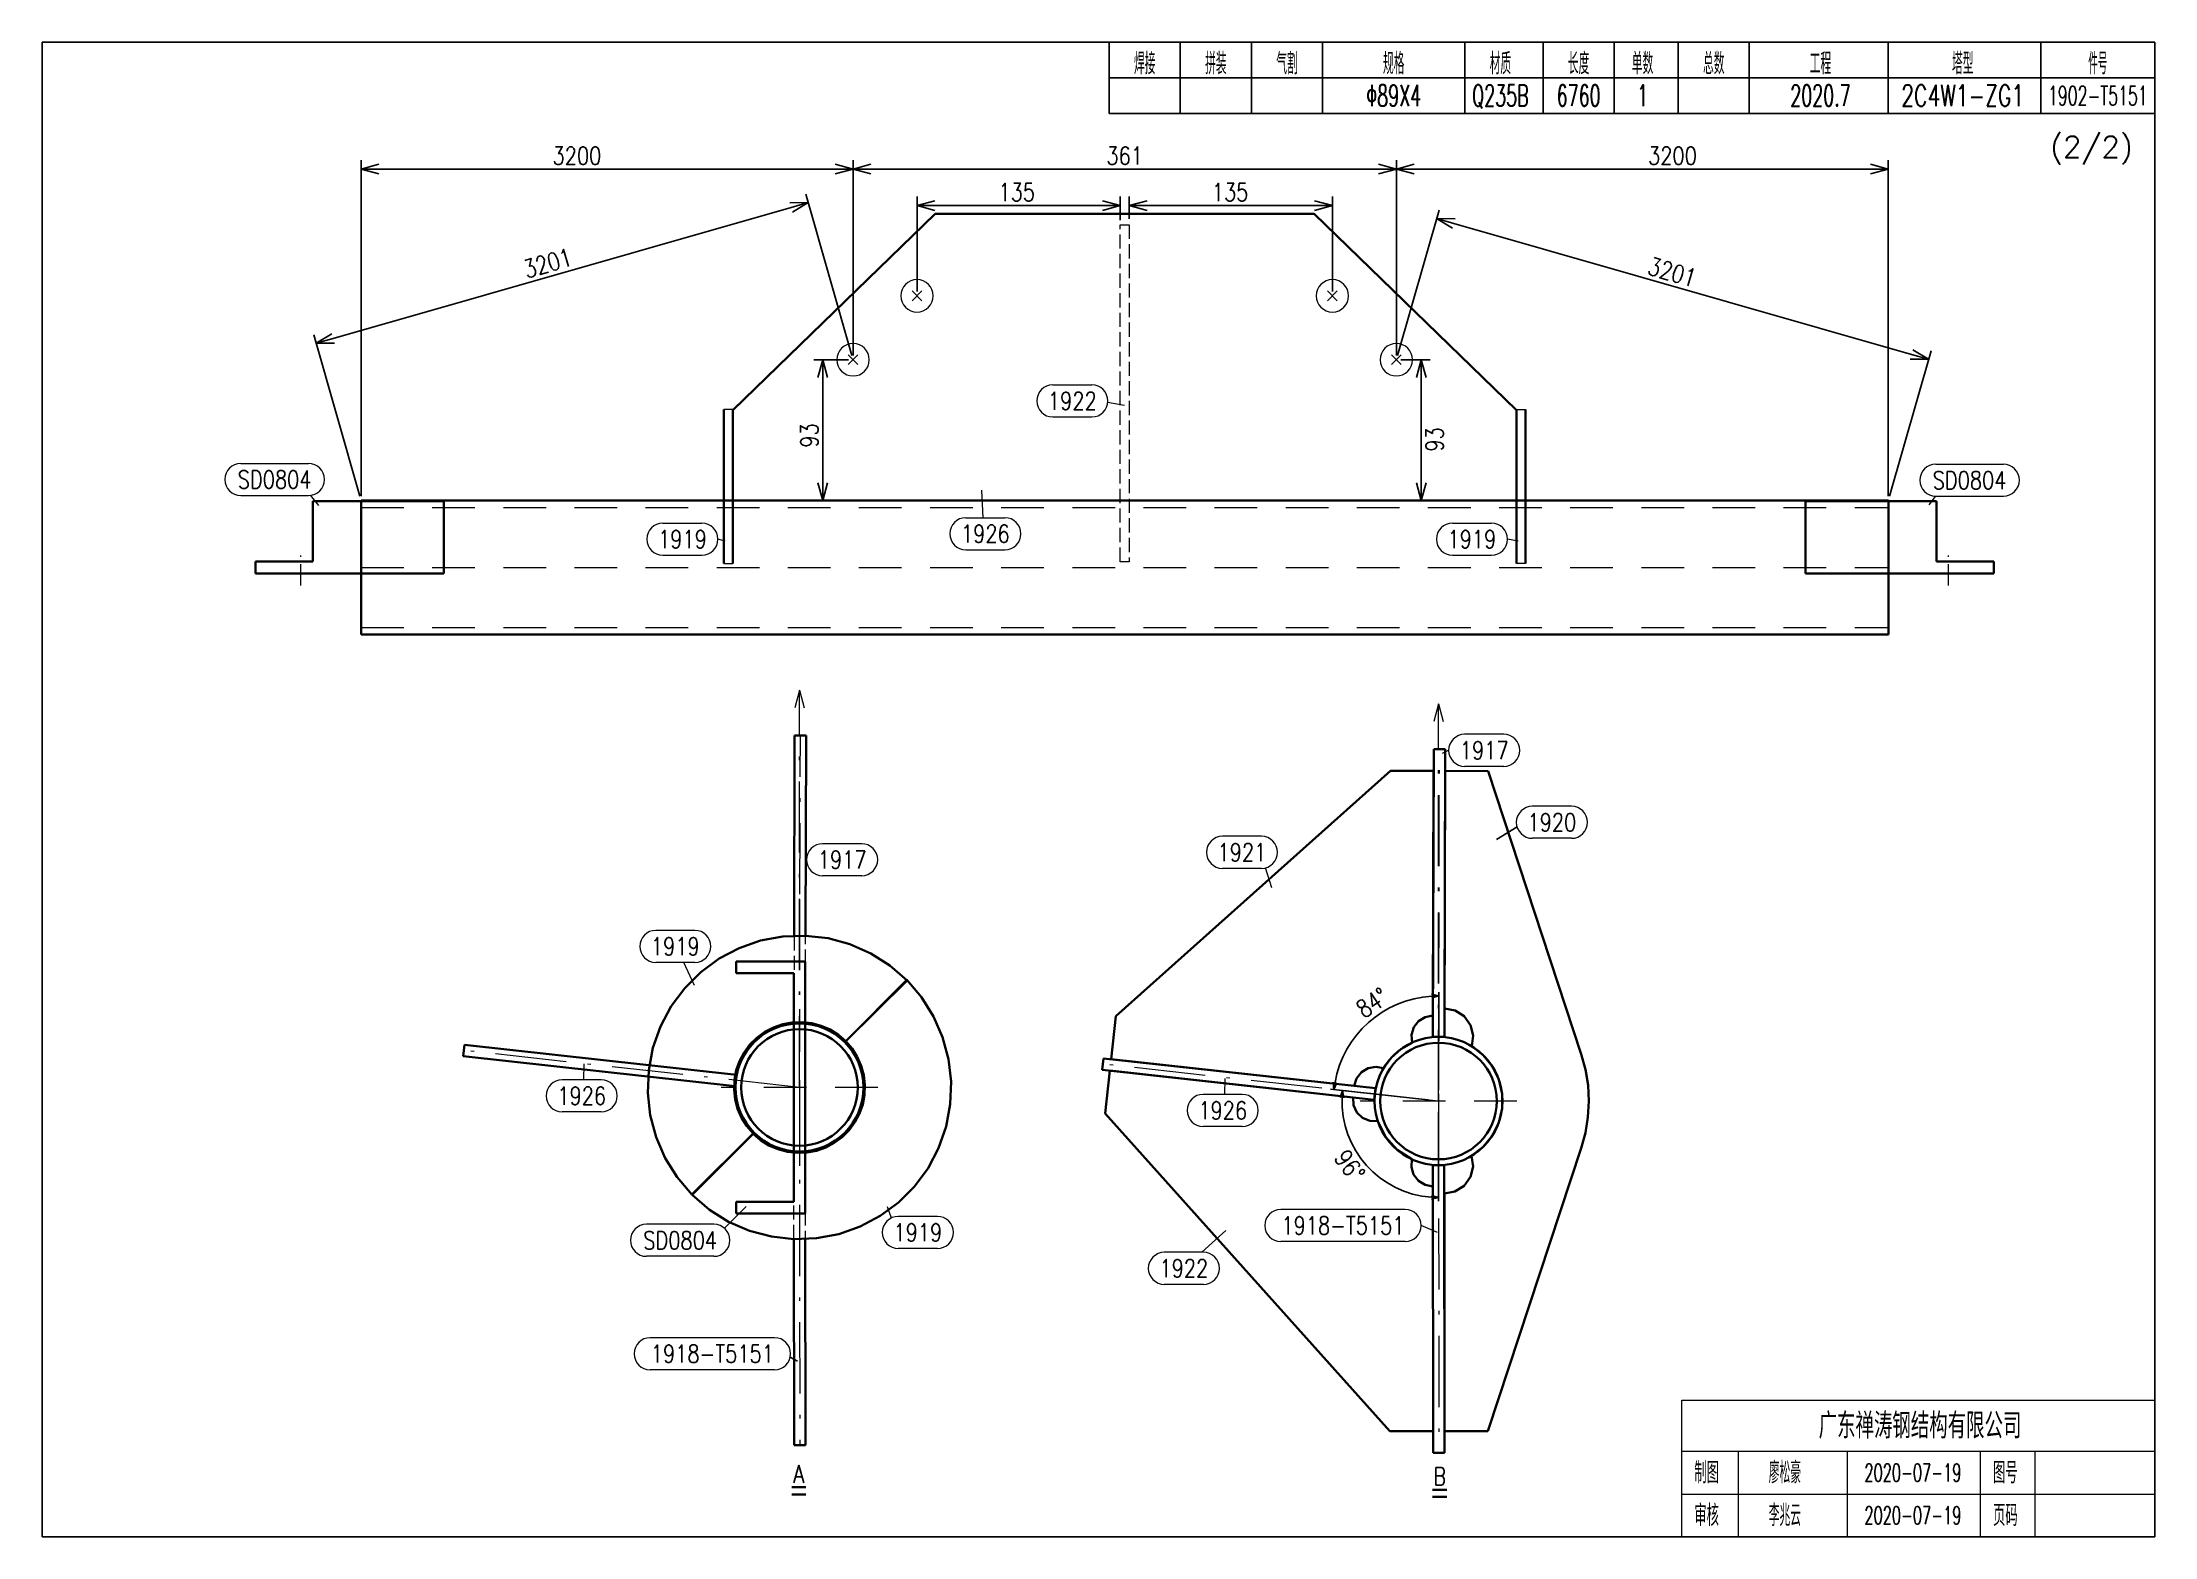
# Model space of a CAD drawing. Extents: x 154981 to 165753, y -86801 to -82885.
# Drawn here: x 157024.1 to 157321.1, y -84356.7 to -84146.7 of the extents above; entities that cross this region are included whole.
import ezdxf
from ezdxf.enums import TextEntityAlignment as Align

# ---------------------------------------------------------------- set-up
doc = ezdxf.new("R2010")
doc.units = 0
doc.header["$MEASUREMENT"] = 0
for name, pattern in [('一点画线', [5.2, 3, -1, 0.2, -1]), ('虚线', [2.75, 2, -0.75]), ('长一点画线', [16.5, 10, -3, 0.5, -3]), ('长虚线', [10, 6, -4])]:
    doc.linetypes.add(name, pattern=pattern)
doc.layers.get('0').update_dxf_attribs({"linetype": 'CONTINUOUS', "lineweight": 25})
doc.layers.get('Defpoints').update_dxf_attribs({"linetype": 'CONTINUOUS'})
doc.layers.add('4', color=7, linetype='CONTINUOUS', lineweight=25)
doc.layers.add('5', color=7, linetype='CONTINUOUS', lineweight=25)
doc.styles.add('DimFont', font='simplex.shx', dxfattribs={"width": 0.8, "bigfont": 'gbhzfs.shx'})
doc.styles.get("Standard").update_dxf_attribs({"font": 'simplex.shx', "width": 0.7, "height": 3, "bigfont": 'gbhzfs.shx'})
doc.dimstyles.new('DHDxfDimStyleOpen30', dxfattribs={"dimtxt": 2.5, "dimasz": 2.5, "dimexe": 1.25, "dimexo": 0.625, "dimtad": 2, "dimtxsty": 'DimFont', "dimblk": 'OPEN30', "dimblk1": 'OPEN30', "dimblk2": 'OPEN30', "dimcen": 2.5, "dimadec": 0, "dimazin": 0, "dimtfac": 1, "dimtmove": 0, "dimatfit": 3, "dimfxl": 0, "dimarcsym": 0})

msp = doc.modelspace()

# ---------------------------------------------------------------- texts
at = {"layer": '4', "color": 1, "linetype": 'Continuous', "lineweight": 25}
for s, width, p in [('焊接', 0.7, (157179.11666, -84149.66733)), ('拼装', 0.7, (157189.11666, -84149.66733)), ('气割', 0.7, (157199.11666, -84149.66733)), ('规格', 0.7, (157214.11666, -84149.66733)), ('材质', 0.7, (157229.11666, -84149.66733)), ('长度', 0.7, (157240.11666, -84149.66733)), ('单数', 0.7, (157249.11666, -84149.66733)), ('总数', 0.7, (157259.11666, -84149.66733)), ('工程', 0.7, (157274.11666, -84149.66733)), ('塔型', 0.7, (157294.11666, -84149.66733)), ('件号', 0.6, (157313.11666, -84149.66733)), ('Φ89X4', 0.6, (157214.11666, -84154.16733)), ('Q235B', 0.6, (157229.11666, -84154.16733)), ('6760', 0.6, (157240.11666, -84154.16733)), ('1', 0.6, (157249.11666, -84154.16733)), ('2020.7', 0.6, (157274.11666, -84154.16733)), ('2C4W1-ZG1', 0.7, (157294.11666, -84154.16733))]:
    msp.add_text(s, height=3, dxfattribs=dict(at, width=width)).set_placement(p, align=Align.MIDDLE_CENTER)
at = {"layer": '4', "color": 4, "linetype": 'Continuous', "lineweight": 25, "width": 0.6}
msp.add_text('1902-T5151', height=2.7, dxfattribs=at).set_placement((157313.11666, -84154.16733), align=Align.MIDDLE_CENTER)
at = {"layer": '4', "color": 2, "linetype": 'Continuous', "lineweight": 25}
msp.add_text('(2/2)', height=3, dxfattribs=at).set_placement((157312.21326, -84161.35901), align=Align.MIDDLE_CENTER)
at = {"layer": '4', "color": 1, "linetype": 'Continuous', "lineweight": 13}
msp.add_text('广东禅涛钢结构有限公司', height=3.6, dxfattribs=at).set_placement((157288.11666, -84341.06733), align=Align.MIDDLE_CENTER)
for s, height, width, p in [('制图', 3, 0.8, (157258.11666, -84347.66733)), ('廖松豪', 3, 0.7, (157269.11666, -84347.66733)), ('2020-07-19', 2.5, 0.6, (157287.11666, -84347.66733)), ('图号', 3, 0.8, (157300.11666, -84347.66733)), ('审核', 3, 0.8, (157258.11666, -84353.66733)), ('李兆云', 3, 0.7, (157269.11666, -84353.66733)), ('2020-07-19', 2.5, 0.6, (157287.11666, -84353.66733)), ('页码', 3, 0.8, (157300.11666, -84353.66733))]:
    msp.add_text(s, height=height, dxfattribs=dict(at, width=width)).set_placement(p, align=Align.MIDDLE_CENTER)
at = {"layer": '5', "color": 6, "linetype": 'Continuous', "lineweight": 18, "width": 0.8}
for s, p in [('1922', (157168.93757, -84197.064)), ('SD0804', (157056.79077, -84208.11465)), ('SD0804', (157295.07939, -84208.21044)), ('1919', (157114.11666, -84216.48253)), ('1926', (157156.71082, -84215.72672)), ('1919', (157225.11666, -84216.48253)), ('1917', (157226.84391, -84246.1642)), ('1920', (157236.35996, -84256.27861)), ('1917', (157136.57349, -84261.53354)), ('1921', (157192.78131, -84260.49564)), ('1919', (157113.12211, -84273.71123)), ('1926', (157099.96105, -84294.71516)), ('1926', (157190.08346, -84296.76012)), ('1918-T5151', (157206.98356, -84312.92841)), ('SD0804', (157113.7988, -84315.01635)), ('1919', (157147.22018, -84313.90452)), ('1922', (157184.61864, -84318.95391)), ('1918-T5151', (157118.32795, -84330.9554))]:
    msp.add_text(s, height=2.5, dxfattribs=at).set_placement(p, align=Align.MIDDLE_CENTER)
for s, p in [('A', (157130.4911, -84346.59785)), ('B', (157220.58553, -84346.93))]:
    msp.add_text(s, height=2.5, dxfattribs=at).set_placement(p, align=Align.TOP_CENTER)

# ---------------------------------------------------------------- blocks, each defined once
blk = doc.blocks.new('_OPEN30')
at = {"color": 0, "linetype": 'ByBlock', "lineweight": -2}
for p, q in [((-1, 0.27), (0, 0)), ((0, 0), (-1, -0.27)), ((0, 0), (-1, 0))]:
    blk.add_line(p, q, dxfattribs=at)
blk = doc.blocks.new('*D255')
at = {"layer": '5', "color": 3, "linetype": 'Continuous', "lineweight": -2}
for p, q in [((157218.93, -84295.28), (157206.43, -84293.9)), ((157220.42, -84296.94), (157220.42, -84309.51))]:
    blk.add_line(p, q, dxfattribs=at)
blk.add_arc((157220.42, -84295.44), 13.57, 177.9452, 265.7775, dxfattribs=at)
at = {"layer": 'Defpoints', "color": 0, "linetype": 'Continuous'}
for p in [(157219.43, -84295.33), (157220.42, -84295.44), (157220.42, -84296.44), (157213.21, -84306.94)]:
    blk.add_point(p, dxfattribs=at)
at = {"layer": '5', "color": 3, "linetype": 'Continuous', "lineweight": -2}
for p, rotation in [((157206.93, -84293.96), 85.83393152627944), ((157220.42, -84309.01), 357.8887699843777)]:
    blk.add_blockref('_OPEN30', p, dxfattribs=dict(at, rotation=rotation))
at = {"layer": '5', "color": 6, "linetype": 'Continuous', "lineweight": 18, "insert": (157207.93, -84304.53), "char_height": 2.5, "attachment_point": 5, "rotation": 306.0328, "style": 'DimFont'}
blk.add_mtext('96%%d', dxfattribs=at)
blk = doc.blocks.new('*D256')
at = {"layer": '5', "color": 3, "linetype": 'Continuous', "lineweight": -2}
for p, q in [((157220.42, -84293.94), (157220.46, -84280.16)), ((157218.93, -84295.28), (157205.23, -84293.77))]:
    blk.add_line(p, q, dxfattribs=at)
blk.add_arc((157220.42, -84295.44), 14.78, 93.7243, 169.8465, dxfattribs=at)
at = {"layer": 'Defpoints', "color": 0, "linetype": 'Continuous'}
for p in [(157208.2, -84287.12), (157220.42, -84294.44), (157219.43, -84295.33), (157220.42, -84295.44)]:
    blk.add_point(p, dxfattribs=at)
at = {"layer": '5', "color": 3, "linetype": 'Continuous', "lineweight": -2}
for p, rotation in [((157220.46, -84280.66), 1.786205470925238), ((157205.72, -84293.82), 261.7846229262113)]:
    blk.add_blockref('_OPEN30', p, dxfattribs=dict(at, rotation=rotation))
at = {"layer": '5', "color": 6, "linetype": 'Continuous', "lineweight": 18, "insert": (157211.1, -84281.63), "char_height": 2.5, "attachment_point": 5, "rotation": 34.0302, "style": 'DimFont'}
blk.add_mtext('84%%d', dxfattribs=at)
blk = doc.blocks.new('*D257')
at = {"layer": '5', "color": 3, "linetype": 'Continuous', "lineweight": -2}
for p, q in [((157176.94, -84171.49), (157176.94, -84168.36)), ((157203, -84169.61), (157179.44, -84169.61)), ((157205.5, -84181.67), (157205.5, -84168.36))]:
    blk.add_line(p, q, dxfattribs=at)
at = {"layer": 'Defpoints', "color": 0, "linetype": 'Continuous'}
for p in [(157176.94, -84169.61), (157176.94, -84172.11), (157205.5, -84182.3)]:
    blk.add_point(p, dxfattribs=at)
at = {"layer": '5', "color": 3, "linetype": 'Continuous', "lineweight": -2, "xscale": 2.5, "yscale": 2.5, "zscale": 2.5, "rotation": 180}
blk.add_blockref('_OPEN30', (157176.94, -84169.61), dxfattribs=at)
at = {"layer": '5', "color": 3, "linetype": 'Continuous', "lineweight": -2, "xscale": 2.5, "yscale": 2.5, "zscale": 2.5}
blk.add_blockref('_OPEN30', (157205.5, -84169.61), dxfattribs=at)
at = {"layer": '5', "color": 6, "linetype": 'Continuous', "lineweight": 18, "insert": (157191.12, -84167.73), "char_height": 2.5, "attachment_point": 5, "line_spacing_factor": 0.6, "style": 'DimFont'}
blk.add_mtext('135', dxfattribs=at)
blk = doc.blocks.new('*D258')
at = {"layer": '5', "color": 3, "linetype": 'Continuous', "lineweight": -2}
for p, q in [((157147.1, -84181.67), (157147.1, -84168.36)), ((157149.6, -84169.61), (157173.17, -84169.61)), ((157175.67, -84171.67), (157175.67, -84168.36))]:
    blk.add_line(p, q, dxfattribs=at)
at = {"layer": 'Defpoints', "color": 0, "linetype": 'Continuous'}
for p in [(157175.67, -84169.61), (157175.67, -84172.3), (157147.1, -84182.3)]:
    blk.add_point(p, dxfattribs=at)
at = {"layer": '5', "color": 3, "linetype": 'Continuous', "lineweight": -2, "xscale": 2.5, "yscale": 2.5, "zscale": 2.5, "rotation": 180}
blk.add_blockref('_OPEN30', (157147.1, -84169.61), dxfattribs=at)
at = {"layer": '5', "color": 3, "linetype": 'Continuous', "lineweight": -2, "xscale": 2.5, "yscale": 2.5, "zscale": 2.5}
blk.add_blockref('_OPEN30', (157175.67, -84169.61), dxfattribs=at)
at = {"layer": '5', "color": 6, "linetype": 'Continuous', "lineweight": 18, "insert": (157161.12, -84167.73), "char_height": 2.5, "attachment_point": 5, "line_spacing_factor": 0.6, "style": 'DimFont'}
blk.add_mtext('135', dxfattribs=at)
blk = doc.blocks.new('*D259')
at = {"layer": '5', "color": 3, "linetype": 'Continuous', "lineweight": -2}
for p, q in [((157214.49, -84190.66), (157214.49, -84163.23)), ((157283.66, -84210.43), (157283.66, -84163.23)), ((157216.99, -84164.48), (157281.16, -84164.48))]:
    blk.add_line(p, q, dxfattribs=at)
at = {"layer": 'Defpoints', "color": 0, "linetype": 'Continuous'}
for p in [(157283.66, -84164.48), (157214.49, -84191.28), (157283.66, -84211.06)]:
    blk.add_point(p, dxfattribs=at)
at = {"layer": '5', "color": 3, "linetype": 'Continuous', "lineweight": -2, "xscale": 2.5, "yscale": 2.5, "zscale": 2.5, "rotation": 180}
blk.add_blockref('_OPEN30', (157214.49, -84164.48), dxfattribs=at)
at = {"layer": '5', "color": 3, "linetype": 'Continuous', "lineweight": -2, "xscale": 2.5, "yscale": 2.5, "zscale": 2.5}
blk.add_blockref('_OPEN30', (157283.66, -84164.48), dxfattribs=at)
at = {"layer": '5', "color": 6, "linetype": 'Continuous', "lineweight": 18, "insert": (157253.31, -84162.61), "char_height": 2.5, "attachment_point": 5, "line_spacing_factor": 0.6, "style": 'DimFont'}
blk.add_mtext('3200', dxfattribs=at)
blk = doc.blocks.new('*D260')
at = {"layer": '5', "color": 3, "linetype": 'Continuous', "lineweight": -2}
for p, q in [((157138.11, -84190.66), (157138.11, -84163.23)), ((157214.49, -84190.66), (157214.49, -84163.23)), ((157140.61, -84164.48), (157211.99, -84164.48))]:
    blk.add_line(p, q, dxfattribs=at)
at = {"layer": 'Defpoints', "color": 0, "linetype": 'Continuous'}
for p in [(157214.49, -84164.48), (157138.11, -84191.28), (157214.49, -84191.28)]:
    blk.add_point(p, dxfattribs=at)
at = {"layer": '5', "color": 3, "linetype": 'Continuous', "lineweight": -2, "xscale": 2.5, "yscale": 2.5, "zscale": 2.5, "rotation": 180}
blk.add_blockref('_OPEN30', (157138.11, -84164.48), dxfattribs=at)
at = {"layer": '5', "color": 3, "linetype": 'Continuous', "lineweight": -2, "xscale": 2.5, "yscale": 2.5, "zscale": 2.5}
blk.add_blockref('_OPEN30', (157214.49, -84164.48), dxfattribs=at)
at = {"layer": '5', "color": 6, "linetype": 'Continuous', "lineweight": 18, "insert": (157176.3, -84162.61), "char_height": 2.5, "attachment_point": 5, "line_spacing_factor": 0.6, "style": 'DimFont'}
blk.add_mtext('361', dxfattribs=at)
blk = doc.blocks.new('*D261')
at = {"layer": '5', "color": 3, "linetype": 'Continuous', "lineweight": -2}
for p, q in [((157068.94, -84210.43), (157068.94, -84163.23)), ((157138.11, -84190.66), (157138.11, -84163.23)), ((157071.44, -84164.48), (157135.61, -84164.48))]:
    blk.add_line(p, q, dxfattribs=at)
at = {"layer": 'Defpoints', "color": 0, "linetype": 'Continuous'}
for p in [(157138.11, -84164.48), (157138.11, -84191.28), (157068.94, -84211.06)]:
    blk.add_point(p, dxfattribs=at)
at = {"layer": '5', "color": 3, "linetype": 'Continuous', "lineweight": -2, "xscale": 2.5, "yscale": 2.5, "zscale": 2.5, "rotation": 180}
blk.add_blockref('_OPEN30', (157068.94, -84164.48), dxfattribs=at)
at = {"layer": '5', "color": 3, "linetype": 'Continuous', "lineweight": -2, "xscale": 2.5, "yscale": 2.5, "zscale": 2.5}
blk.add_blockref('_OPEN30', (157138.11, -84164.48), dxfattribs=at)
at = {"layer": '5', "color": 6, "linetype": 'Continuous', "lineweight": 18, "insert": (157099.29, -84162.61), "char_height": 2.5, "attachment_point": 5, "line_spacing_factor": 0.6, "style": 'DimFont'}
blk.add_mtext('3200', dxfattribs=at)
blk = doc.blocks.new('*D262')
at = {"layer": '5', "color": 3, "linetype": 'Continuous', "lineweight": -2}
for p, q in [((157215.11, -84191.28), (157219.24, -84191.28)), ((157217.99, -84208.56), (157217.99, -84193.78)), ((157215.11, -84211.06), (157219.24, -84211.06))]:
    blk.add_line(p, q, dxfattribs=at)
at = {"layer": 'Defpoints', "color": 0, "linetype": 'Continuous'}
for p in [(157214.49, -84191.28), (157217.99, -84191.28), (157214.49, -84211.06)]:
    blk.add_point(p, dxfattribs=at)
at = {"layer": '5', "color": 3, "linetype": 'Continuous', "lineweight": -2, "xscale": 2.5, "yscale": 2.5, "zscale": 2.5}
for p, rotation in [((157217.99, -84191.28), 90), ((157217.99, -84211.06), 270)]:
    blk.add_blockref('_OPEN30', p, dxfattribs=dict(at, rotation=rotation))
at = {"layer": '5', "color": 6, "linetype": 'Continuous', "lineweight": 18, "insert": (157219.87, -84202.48), "char_height": 2.5, "attachment_point": 5, "rotation": 90, "line_spacing_factor": 0.6, "style": 'DimFont'}
blk.add_mtext('93', dxfattribs=at)
blk = doc.blocks.new('*D263')
at = {"layer": '5', "color": 3, "linetype": 'Continuous', "lineweight": -2}
for p, q in [((157137.49, -84191.28), (157132.6, -84191.28)), ((157133.85, -84208.56), (157133.85, -84193.78)), ((157137.49, -84211.06), (157132.6, -84211.06))]:
    blk.add_line(p, q, dxfattribs=at)
at = {"layer": 'Defpoints', "color": 0, "linetype": 'Continuous'}
for p in [(157133.85, -84191.28), (157138.11, -84191.28), (157138.11, -84211.06)]:
    blk.add_point(p, dxfattribs=at)
at = {"layer": '5', "color": 3, "linetype": 'Continuous', "lineweight": -2, "xscale": 2.5, "yscale": 2.5, "zscale": 2.5}
for p, rotation in [((157133.85, -84191.28), 90), ((157133.85, -84211.06), 270)]:
    blk.add_blockref('_OPEN30', p, dxfattribs=dict(at, rotation=rotation))
at = {"layer": '5', "color": 6, "linetype": 'Continuous', "lineweight": 18, "insert": (157131.97, -84201.92), "char_height": 2.5, "attachment_point": 5, "rotation": 90, "line_spacing_factor": 0.6, "style": 'DimFont'}
blk.add_mtext('93', dxfattribs=at)
blk = doc.blocks.new('*D264')
at = {"layer": '5', "color": 3, "linetype": 'Continuous', "lineweight": -2}
for p, q in [((157214.66, -84190.68), (157220.51, -84170.24)), ((157286.93, -84190.53), (157222.57, -84172.13)), ((157283.83, -84210.46), (157289.68, -84190.02))]:
    blk.add_line(p, q, dxfattribs=at)
at = {"layer": 'Defpoints', "color": 0, "linetype": 'Continuous'}
for p in [(157220.16, -84171.44), (157214.49, -84191.28), (157283.66, -84211.06)]:
    blk.add_point(p, dxfattribs=at)
at = {"layer": '5', "color": 3, "linetype": 'Continuous', "lineweight": -2, "xscale": 2.5, "yscale": 2.5, "zscale": 2.5}
for p, rotation in [((157220.16, -84171.44), 164.0437304154656), ((157289.33, -84191.22), 344.0437304154655)]:
    blk.add_blockref('_OPEN30', p, dxfattribs=dict(at, rotation=rotation))
at = {"layer": '5', "color": 6, "linetype": 'Continuous', "lineweight": 18, "insert": (157253.28, -84178.96), "char_height": 2.5, "attachment_point": 5, "rotation": 344.0437, "line_spacing_factor": 0.6, "style": 'DimFont'}
blk.add_mtext('3201', dxfattribs=at)
blk = doc.blocks.new('*D265')
at = {"layer": '5', "color": 3, "linetype": 'Continuous', "lineweight": -2}
for p, q in [((157137.94, -84190.68), (157131.46, -84168)), ((157065.03, -84188.29), (157129.4, -84169.88)), ((157068.77, -84210.46), (157062.28, -84187.77))]:
    blk.add_line(p, q, dxfattribs=at)
at = {"layer": 'Defpoints', "color": 0, "linetype": 'Continuous'}
for p in [(157131.8, -84169.2), (157138.11, -84191.28), (157068.94, -84211.06)]:
    blk.add_point(p, dxfattribs=at)
at = {"layer": '5', "color": 3, "linetype": 'Continuous', "lineweight": -2, "xscale": 2.5, "yscale": 2.5, "zscale": 2.5}
for p, rotation in [((157131.8, -84169.2), 15.95626958453446), ((157062.63, -84188.97), 195.9562695845345)]:
    blk.add_blockref('_OPEN30', p, dxfattribs=dict(at, rotation=rotation))
at = {"layer": '5', "color": 6, "linetype": 'Continuous', "lineweight": 18, "insert": (157095.19, -84177.71), "char_height": 2.5, "attachment_point": 5, "rotation": 15.9563, "line_spacing_factor": 0.6, "style": 'DimFont'}
blk.add_mtext('3201', dxfattribs=at)
blk = doc.blocks.new('板孔21.5')
at = {"layer": '5', "color": 7, "linetype": 'Continuous', "lineweight": 13}
for p, q in [((-0.3, -0.3), (0.3, 0.3)), ((0.3, -0.3), (-0.3, 0.3))]:
    blk.add_line(p, q, dxfattribs=at)
blk.add_circle((0, 0), 1, dxfattribs=at)
blk = doc.blocks.new('CTDHK')
at = {"color": 0, "linetype": 'Continuous'}
for p, q in [((0, 210), (297, 210)), ((0, 0), (0, 210)), ((297, 210), (297, 0)), ((297, 0), (0, 0))]:
    blk.add_line(p, q, dxfattribs=at)

# ---------------------------------------------------------------- dimensions: what is measured, and where the dimension line sits
at = {"layer": '5', "color": 3, "linetype": 'Continuous', "lineweight": 18}
for base, p1, p2, text, picture, middle in [((157138.11381, -84164.48253), (157068.9416, -84211.05811), (157138.11381, -84191.28042), '3200', '*D261', (157099.29201, -84164.48253)), ((157214.48857, -84164.48253), (157138.11381, -84191.28042), (157214.48857, -84191.28042), '361', '*D260', (157176.30119, -84164.48253)), ((157283.66079, -84164.48253), (157214.48857, -84191.28042), (157283.66079, -84211.05811), '3200', '*D259', (157253.31037, -84164.48253)), ((157175.66584, -84169.60753), (157147.09908, -84182.29516), (157175.66584, -84172.2999), '135', '*D258', (157161.11666, -84169.60753)), ((157176.93655, -84169.60753), (157205.5033, -84182.29516), (157176.93655, -84172.11465), '135', '*D257', (157191.11666, -84169.60753))]:
    dim = msp.add_linear_dim(base=base, p1=p1, p2=p2, text=text, dimstyle='DHDxfDimStyleOpen30', override={"dimtxt": 2.5, "dimclrd": 3, "dimclre": 3, "dimclrt": 6}, dxfattribs=at)
    dim.commit()
    dim.dimension.update_dxf_attribs({"geometry": picture, "text_midpoint": middle, "dimtype": 160})
for base, p1, p2, angle, text, picture, middle in [((157131.79982, -84169.19729), (157068.9416, -84211.05811), (157138.11381, -84191.28042), 15.9562696, '3201', '*D265', (157095.70648, -84179.51708)), ((157220.16156, -84171.4392), (157283.66079, -84211.05811), (157214.48857, -84191.28042), 164.0437304, '3201', '*D264', (157252.76278, -84180.76053)), ((157133.8478, -84191.28042), (157138.11381, -84211.05811), (157138.11381, -84191.28042), 90, '93', '*D263', (157133.8478, -84201.91733)), ((157217.99166, -84191.28042), (157214.48857, -84211.05811), (157214.48857, -84191.28042), 90, '93', '*D262', (157217.99166, -84202.48253))]:
    dim = msp.add_linear_dim(base=base, p1=p1, p2=p2, angle=angle, text=text, dimstyle='DHDxfDimStyleOpen30', override={"dimtxt": 2.5, "dimclrd": 3, "dimclre": 3, "dimclrt": 6}, dxfattribs=at)
    dim.commit()
    dim.dimension.update_dxf_attribs({"geometry": picture, "text_midpoint": middle, "dimtype": 161})
for base, p2, text, picture, middle in [((157208.19641, -84287.12332), (157220.42181, -84294.44097), '84%%d', '*D256', (157212.14536, -84283.18849)), ((157213.20834, -84306.93936), (157220.41916, -84296.44096), '96%%d', '*D255', (157209.44345, -84303.42487))]:
    dim = msp.add_angular_dim_3p(base=base, center=(157220.41916, -84295.44096), p1=(157219.42515, -84295.33162), p2=p2, text=text, dimstyle='DHDxfDimStyleOpen30', override={"dimasz": 1, "dimexe": 0.5, "dimexo": 0.5, "dimclrd": 3, "dimclre": 3, "dimclrt": 6}, dxfattribs=at)
    dim.commit()
    dim.dimension.update_dxf_attribs({"geometry": picture, "text_midpoint": middle, "dimtype": 165})

# ---------------------------------------------------------------- linework, layer by layer
at = {"color": 3, "linetype": 'Continuous'}
for p, q in [((157228.5716, -84258.67487), (157231.49978, -84256.9338)), ((157129.28627, -84331.439), (157130.29677, -84332.00005))]:
    msp.add_line(p, q, dxfattribs=at)
at = {"layer": '4', "color": 1, "linetype": 'Continuous', "lineweight": 25}
for p, q in [((157174.11666, -84156.66733), (157174.11666, -84146.66733)), ((157184.11666, -84156.66733), (157184.11666, -84146.66733)), ((157194.11666, -84156.66733), (157194.11666, -84146.66733)), ((157204.11666, -84156.66733), (157204.11666, -84146.66733)), ((157224.11666, -84156.66733), (157224.11666, -84146.66733)), ((157235.11666, -84156.66733), (157235.11666, -84146.66733)), ((157245.11666, -84156.66733), (157245.11666, -84146.66733)), ((157254.11666, -84156.66733), (157254.11666, -84146.66733)), ((157264.11666, -84156.66733), (157264.11666, -84146.66733)), ((157283.61666, -84156.66733), (157283.61666, -84146.66733)), ((157305.11666, -84156.66733), (157305.11666, -84146.66733)), ((157174.11666, -84151.66733), (157321.11666, -84151.66733)), ((157174.11666, -84156.66733), (157321.11666, -84156.66733))]:
    msp.add_line(p, q, dxfattribs=at)
at = {"layer": '4', "color": 1, "linetype": 'Continuous', "lineweight": 18}
for p, q in [((157254.61666, -84356.66733), (157254.61666, -84337.46733)), ((157254.61666, -84337.46733), (157321.11666, -84337.46733)), ((157254.61666, -84344.66733), (157321.11666, -84344.66733)), ((157262.61666, -84356.66733), (157262.61666, -84344.66733)), ((157277.91666, -84356.66733), (157277.91666, -84344.66733)), ((157296.61666, -84356.66733), (157296.61666, -84344.66733)), ((157304.31666, -84356.66733), (157304.31666, -84344.66733)), ((157254.61666, -84350.66733), (157321.11666, -84350.66733))]:
    msp.add_line(p, q, dxfattribs=at)
msp.add_lwpolyline([(157024.11666, -84146.66733), (157024.11666, -84356.66733), (157321.11666, -84356.66733), (157321.11666, -84146.66733)], close=True, dxfattribs=at)
at = {"layer": '5', "color": 7, "linetype": 'Continuous', "lineweight": 35}
for p, q in [((157121.20109, -84198.35103), (157149.64491, -84170.76407)), ((157149.64491, -84170.76407), (157202.95748, -84170.76407)), ((157202.95748, -84170.76407), (157231.40129, -84198.35103)), ((157119.93038, -84198.28644), (157119.93038, -84219.92016)), ((157121.20109, -84219.92016), (157121.20109, -84198.28644)), ((157121.20109, -84211.05811), (157121.20109, -84198.35103)), ((157231.40129, -84219.92016), (157231.40129, -84198.28644)), ((157231.40129, -84198.35103), (157231.40129, -84211.05811)), ((157232.672, -84198.28644), (157232.672, -84219.92016)), ((157062.16448, -84211.16401), (157080.58976, -84211.16401)), ((157062.16448, -84219.63539), (157062.16448, -84211.16401)), ((157068.9416, -84211.05811), (157283.66079, -84211.05811)), ((157068.9416, -84229.90695), (157068.9416, -84211.05811)), ((157080.58976, -84211.16401), (157080.58976, -84221.32967)), ((157231.40129, -84211.05811), (157121.20109, -84211.05811)), ((157272.01263, -84211.16401), (157272.01263, -84221.32967)), ((157290.4379, -84211.16401), (157272.01263, -84211.16401)), ((157283.66079, -84211.05811), (157283.66079, -84229.90695)), ((157290.4379, -84219.63539), (157290.4379, -84211.16401)), ((157054.11666, -84219.63539), (157062.16448, -84219.63539)), ((157054.11666, -84221.32967), (157054.11666, -84219.63539)), ((157298.48572, -84219.63539), (157290.4379, -84219.63539)), ((157298.48572, -84221.32967), (157298.48572, -84219.63539)), ((157080.58976, -84221.32967), (157054.11666, -84221.32967)), ((157272.01263, -84221.32967), (157298.48572, -84221.32967)), ((157283.66079, -84229.90695), (157068.9416, -84229.90695)), ((157129.89557, -84244.08732), (157129.82086, -84272.26943)), ((157131.51354, -84244.09161), (157129.89557, -84244.08732)), ((157131.43899, -84272.21486), (157131.51354, -84244.09161)), ((157219.74123, -84245.99475), (157219.63403, -84286.43885)), ((157221.3592, -84245.99903), (157219.74123, -84245.99475)), ((157221.252, -84286.44314), (157221.3592, -84245.99903)), ((157175.0698, -84283.53465), (157213.66571, -84249.0436)), ((157213.66571, -84249.0436), (157219.73311, -84249.05968)), ((157219.73311, -84249.05968), (157219.64197, -84283.44159)), ((157221.26262, -84282.43464), (157221.35108, -84249.06397)), ((157221.35108, -84249.06397), (157227.41847, -84249.08005)), ((157227.41847, -84249.08005), (157240.49578, -84288.83716)), ((157122.09283, -84273.95423), (157125.1057, -84272.90894)), ((157125.1057, -84272.90894), (157128.24071, -84272.32437)), ((157128.24071, -84272.32437), (157131.42782, -84272.21357)), ((157131.42782, -84272.21357), (157134.59586, -84272.57903)), ((157134.59586, -84272.57903), (157137.67404, -84273.41258)), ((157137.67404, -84273.41258), (157140.59361, -84274.69559)), ((157116.6985, -84277.3238), (157119.26941, -84275.43689)), ((157119.26941, -84275.43689), (157122.09283, -84273.95423)), ((157121.67461, -84275.83691), (157121.67461, -84277.45489)), ((157131.38248, -84275.83691), (157121.67461, -84275.83691)), ((157131.38248, -84311.23017), (157131.38248, -84275.83691)), ((157140.59361, -84274.69559), (157143.28934, -84276.39942)), ((157143.28934, -84276.39942), (157145.70102, -84278.48599)), ((157112.53702, -84282.13368), (157114.43754, -84279.57281)), ((157114.43754, -84279.57281), (157116.6985, -84277.3238)), ((157121.67461, -84277.45489), (157129.7645, -84277.45489)), ((157129.7645, -84277.45489), (157129.7645, -84309.61219)), ((157137.07543, -84287.02154), (157145.64941, -84278.43429)), ((157145.70102, -84278.48599), (157137.09769, -84287.04384)), ((157145.64941, -84278.43429), (157147.73146, -84280.84988)), ((157111.03942, -84284.9492), (157112.53702, -84282.13368)), ((157147.73146, -84280.84988), (157149.43022, -84283.54881)), ((157222.75279, -84282.72339), (157221.26262, -84282.43464)), ((157109.97817, -84287.95649), (157111.03942, -84284.9492)), ((157126.91596, -84285.08938), (157125.69827, -84285.72882)), ((157128.21534, -84284.63857), (157126.91596, -84285.08938)), ((157129.56741, -84284.38645), (157128.21534, -84284.63857)), ((157130.94195, -84284.33867), (157129.56741, -84284.38645)), ((157129.78877, -84284.37876), (157129.78836, -84284.53143)), ((157129.78836, -84284.53143), (157131.40633, -84284.53572)), ((157132.30826, -84284.49629), (157130.94195, -84284.33867)), ((157131.40633, -84284.53572), (157131.40671, -84284.39229)), ((157133.63581, -84284.85578), (157132.30826, -84284.49629)), ((157134.89496, -84285.40912), (157133.63581, -84284.85578)), ((157136.05758, -84286.14394), (157134.89496, -84285.40912)), ((157149.43022, -84283.54881), (157150.70775, -84286.47078)), ((157174.40639, -84289.56569), (157175.0698, -84283.53465)), ((157216.93657, -84285.08689), (157216.61833, -84286.14428)), ((157217.61218, -84284.21345), (157216.93657, -84285.08689)), ((157218.55564, -84283.63967), (157217.61218, -84284.21345)), ((157219.64197, -84283.44159), (157218.55564, -84283.63967)), ((157224.03161, -84283.54107), (157222.75279, -84282.72339)), ((157224.919, -84284.77253), (157224.03161, -84283.54107)), ((157225.29, -84286.24438), (157224.919, -84284.77253)), ((157083.46718, -84287.53798), (157083.29027, -84289.14625)), ((157121.71591, -84291.74534), (157083.46718, -84287.53798)), ((157109.37698, -84291.08835), (157109.97817, -84287.95649)), ((157123.61438, -84287.51256), (157122.79473, -84288.61701)), ((157124.58949, -84286.54261), (157123.61438, -84287.51256)), ((157125.69827, -84285.72882), (157124.58949, -84286.54261)), ((157137.09769, -84287.04384), (157136.05758, -84286.14394)), ((157137.97337, -84288.06334), (157137.07543, -84287.02154)), ((157138.70601, -84289.22733), (157137.97337, -84288.06334)), ((157150.70775, -84286.47078), (157151.53552, -84289.55052)), ((157215.12986, -84288.15925), (157213.77551, -84289.36956)), ((157216.69963, -84287.24553), (157215.12986, -84288.15925)), ((157216.61833, -84286.14428), (157216.69963, -84287.24553)), ((157219.63403, -84286.43885), (157221.252, -84286.44314)), ((157225.09238, -84287.74934), (157225.29, -84286.24438)), ((157226.70964, -84289.00436), (157225.09238, -84287.74934)), ((157083.29027, -84289.14625), (157121.539, -84293.35361)), ((157109.24929, -84294.27484), (157109.37698, -84291.08835)), ((157121.69115, -84291.12827), (157121.43187, -84292.47898)), ((157122.14884, -84289.83129), (157121.69115, -84291.12827)), ((157122.79473, -84288.61701), (157122.14884, -84289.83129)), ((157139.25699, -84290.48752), (157138.70601, -84289.22733)), ((157139.61398, -84291.81574), (157139.25699, -84290.48752)), ((157151.53552, -84289.55052), (157151.89502, -84292.71924)), ((157173.31284, -84289.4454), (157173.13593, -84291.05368)), ((157173.13593, -84291.05368), (157211.38466, -84295.26104)), ((157211.56157, -84293.65276), (157173.31284, -84289.4454)), ((157173.56606, -84297.205), (157174.22948, -84291.17397)), ((157174.22948, -84291.17397), (157208.40536, -84294.93331)), ((157208.58227, -84293.32504), (157174.40639, -84289.56569)), ((157209.57656, -84291.39443), (157208.90075, -84292.26772)), ((157210.52017, -84290.82088), (157209.57656, -84291.39443)), ((157211.60654, -84290.62305), (157210.52017, -84290.82088)), ((157212.69176, -84290.82715), (157211.60654, -84290.62305)), ((157213.77551, -84289.36956), (157212.69176, -84290.82715)), ((157228.00145, -84290.59238), (157226.70964, -84289.00436)), ((157228.90099, -84292.43124), (157228.00145, -84290.59238)), ((157240.49578, -84288.83716), (157241.08286, -84291.00333)), ((157241.08286, -84291.00333), (157241.43692, -84293.21954)), ((157109.59795, -84297.44476), (157109.24929, -84294.27484)), ((157121.43187, -84292.47898), (157121.3768, -84293.85325)), ((157121.3768, -84293.85325), (157121.52717, -84295.22037)), ((157121.539, -84293.35361), (157121.71591, -84291.74534)), ((157139.76903, -84293.18235), (157139.61398, -84291.81574)), ((157139.71867, -84294.55679), (157139.76903, -84293.18235)), ((157151.89502, -84292.71924), (157151.77825, -84295.90614)), ((157208.90075, -84292.26772), (157208.58227, -84293.32504)), ((157211.38466, -84295.26104), (157211.56157, -84293.65276)), ((157229.36172, -84294.42581), (157228.90099, -84292.43124)), ((157229.3598, -84296.4729), (157229.36172, -84294.42581)), ((157241.43692, -84293.21954), (157241.55398, -84295.4608)), ((157110.41517, -84300.52732), (157109.59795, -84297.44476)), ((157121.52717, -84295.22037), (157121.87962, -84296.54981)), ((157121.87962, -84296.54981), (157122.42627, -84297.81188)), ((157138.36904, -84298.4234), (157139.01077, -84297.20692)), ((157139.01077, -84297.20692), (157139.46402, -84295.90838)), ((157139.46402, -84295.90838), (157139.71867, -84294.55679)), ((157151.77825, -84295.90614), (157151.18779, -84299.04005)), ((157213.57861, -84341.82556), (157173.56606, -84297.205)), ((157208.40536, -84294.93331), (157208.4864, -84296.03458)), ((157208.4864, -84296.03458), (157208.95622, -84297.03388)), ((157208.95622, -84297.03388), (157209.75259, -84297.79883)), ((157228.89533, -84298.46661), (157229.3598, -84296.4729)), ((157241.55398, -84295.4608), (157241.43271, -84297.70184)), ((157124.04929, -84300.02324), (157115.44596, -84308.58109)), ((157115.49757, -84308.63279), (157124.07155, -84300.04554)), ((157122.42627, -84297.81188), (157123.15492, -84298.97837)), ((157123.15492, -84298.97837), (157124.04929, -84300.02324)), ((157124.07155, -84300.04554), (157125.11474, -84300.94187)), ((157136.58139, -84300.50394), (157137.55317, -84299.53065)), ((157137.55317, -84299.53065), (157138.36904, -84298.4234)), ((157151.18779, -84299.04005), (157150.13684, -84302.05094)), ((157209.75259, -84297.79883), (157210.76999, -84298.22808)), ((157210.76999, -84298.22808), (157211.87362, -84298.26475)), ((157211.87362, -84298.26475), (157212.95936, -84300.47598)), ((157212.95936, -84300.47598), (157214.60397, -84302.31)), ((157226.69754, -84301.88937), (157227.99234, -84300.30378)), ((157227.99234, -84300.30378), (157228.89533, -84298.46661)), ((157241.07449, -84299.91739), (157240.48335, -84302.08245)), ((157241.43271, -84297.70184), (157241.07449, -84299.91739)), ((157111.68269, -84303.45365), (157110.41517, -84300.52732)), ((157125.11474, -84300.94187), (157126.27986, -84301.67271)), ((157126.27986, -84301.67271), (157127.5409, -84302.22173)), ((157127.5409, -84302.22173), (157128.86968, -84302.57668)), ((157128.86968, -84302.57668), (157130.23652, -84302.72961)), ((157129.77146, -84302.53416), (157131.38944, -84302.53291)), ((157129.77157, -84302.67759), (157129.77146, -84302.53416)), ((157130.23652, -84302.72961), (157131.61088, -84302.67713)), ((157131.38944, -84302.53291), (157131.38956, -84302.68558)), ((157131.61088, -84302.67713), (157132.96208, -84302.42038)), ((157132.96208, -84302.42038), (157134.25992, -84301.96512)), ((157134.25992, -84301.96512), (157135.4754, -84301.32152)), ((157135.4754, -84301.32152), (157136.58139, -84300.50394)), ((157150.13684, -84302.05094), (157148.64888, -84304.87158)), ((157214.60397, -84302.31), (157216.68425, -84303.6294)), ((157225.07793, -84303.14134), (157226.69754, -84301.88937)), ((157225.27273, -84304.64667), (157225.07793, -84303.14134)), ((157240.48335, -84302.08245), (157227.33142, -84341.81493)), ((157113.3722, -84306.15838), (157111.68269, -84303.45365)), ((157115.44596, -84308.58109), (157113.3722, -84306.15838)), ((157148.64888, -84304.87158), (157146.75715, -84307.43894)), ((157216.68425, -84303.6294), (157216.60089, -84304.73049)), ((157216.60089, -84304.73049), (157216.91713, -84305.78847)), ((157216.91713, -84305.78847), (157217.5911, -84306.66319)), ((157219.61713, -84304.44159), (157221.2351, -84304.44033)), ((157219.65403, -84344.87653), (157219.61713, -84304.44159)), ((157221.2351, -84304.44033), (157221.272, -84344.87528)), ((157224.00926, -84307.34762), (157224.89896, -84306.11782)), ((157224.89896, -84306.11782), (157225.27273, -84304.64667)), ((157117.91638, -84310.7111), (157115.49757, -84308.63279)), ((157146.75715, -84307.43894), (157144.5039, -84309.69568)), ((157217.5911, -84306.66319), (157218.53349, -84307.23873)), ((157218.53349, -84307.23873), (157219.61944, -84307.43886)), ((157219.61944, -84307.43886), (157219.64602, -84341.82087)), ((157221.2382, -84308.44884), (157222.72891, -84308.16289)), ((157221.264, -84341.81962), (157221.2382, -84308.44884)), ((157222.72891, -84308.16289), (157224.00926, -84307.34762)), ((157120.61793, -84312.40568), (157117.91638, -84310.7111)), ((157121.67461, -84309.61219), (157121.67461, -84311.23017)), ((157129.7645, -84309.61219), (157121.67461, -84309.61219)), ((157121.67461, -84311.23017), (157131.38248, -84311.23017)), ((157141.93946, -84311.59138), (157139.12114, -84313.0837)), ((157144.5039, -84309.69568), (157141.93946, -84311.59138)), ((157123.54187, -84313.67869), (157120.61793, -84312.40568)), ((157126.62289, -84314.5017), (157123.54187, -84313.67869)), ((157129.79216, -84314.85631), (157126.62289, -84314.5017)), ((157129.80836, -84343.80265), (157129.78099, -84314.85506)), ((157132.97888, -84314.7346), (157129.79216, -84314.85631)), ((157131.39892, -84314.79494), (157131.42634, -84343.8014)), ((157136.11187, -84314.1393), (157132.97888, -84314.7346)), ((157139.12114, -84313.0837), (157136.11187, -84314.1393)), ((157219.64602, -84341.82087), (157213.57861, -84341.82556)), ((157227.33142, -84341.81493), (157221.264, -84341.81962)), ((157131.42634, -84343.8014), (157129.80836, -84343.80265)), ((157221.272, -84344.87528), (157219.65403, -84344.87653))]:
    msp.add_line(p, q, dxfattribs=at)
at = {"layer": '5', "color": 7, "linetype": '虚线', "lineweight": 18}
for p, q in [((157175.66584, -84172.2999), (157176.93655, -84172.2999)), ((157175.66584, -84219.6687), (157175.66584, -84172.2999)), ((157176.93655, -84172.2999), (157176.93655, -84219.6687)), ((157121.20109, -84198.28644), (157119.93038, -84198.28644)), ((157231.40129, -84198.28644), (157232.672, -84198.28644)), ((157119.93038, -84219.92016), (157121.20109, -84219.92016)), ((157176.93655, -84219.6687), (157175.66584, -84219.6687)), ((157232.672, -84219.92016), (157231.40129, -84219.92016)), ((157129.82086, -84272.26943), (157129.78877, -84284.37876)), ((157131.40671, -84284.39229), (157131.43899, -84272.21486)), ((157129.78099, -84314.85506), (157129.77157, -84302.67759)), ((157131.38956, -84302.68558), (157131.39892, -84314.79494))]:
    msp.add_line(p, q, dxfattribs=at)
at = {"layer": '5', "color": 3, "linetype": 'Continuous', "lineweight": 18}
for p, q in [((157166.18757, -84194.814), (157171.68757, -84194.814)), ((157166.18757, -84199.314), (157171.68757, -84199.314)), ((157173.88038, -84197.23282), (157176.27017, -84197.6532)), ((157052.04077, -84205.86465), (157061.54077, -84205.86465)), ((157290.32939, -84205.96044), (157299.82939, -84205.96044)), ((157052.04077, -84210.36465), (157061.54077, -84210.36465)), ((157062.99821, -84211.74169), (157061.82183, -84210.30332)), ((157156.41237, -84213.50024), (157156.23209, -84209.61381)), ((157289.39532, -84211.64502), (157290.29501, -84210.5022)), ((157290.32939, -84210.46044), (157299.82939, -84210.46044)), ((157111.36666, -84214.23253), (157116.86666, -84214.23253)), ((157153.96082, -84213.47672), (157159.46082, -84213.47672)), ((157222.36666, -84214.23253), (157227.86666, -84214.23253)), ((157120.14005, -84216.75393), (157119.11666, -84216.48253)), ((157231.61096, -84216.75393), (157230.11666, -84216.48253)), ((157111.36666, -84218.73253), (157116.86666, -84218.73253)), ((157153.96082, -84217.97672), (157159.46082, -84217.97672)), ((157222.36666, -84218.73253), (157227.86666, -84218.73253)), ((157229.59391, -84243.9142), (157224.09391, -84243.9142)), ((157220.95846, -84246.54003), (157221.84395, -84246.15095)), ((157229.59391, -84248.4142), (157224.09391, -84248.4142)), ((157239.10996, -84254.02861), (157233.60996, -84254.02861)), ((157195.53131, -84258.24564), (157190.03131, -84258.24564)), ((157239.10996, -84258.52861), (157233.60996, -84258.52861)), ((157139.32349, -84259.28354), (157133.82349, -84259.28354)), ((157139.32349, -84263.78354), (157133.82349, -84263.78354)), ((157195.53131, -84262.74564), (157190.03131, -84262.74564)), ((157196.96908, -84265.50232), (157196.07505, -84262.67896)), ((157115.87211, -84271.46123), (157110.37211, -84271.46123)), ((157115.87211, -84275.96123), (157110.37211, -84275.96123)), ((157115.83177, -84279.19858), (157114.30365, -84275.96123)), ((157100.24847, -84290.21206), (157100.20855, -84292.46516)), ((157102.71105, -84292.46516), (157097.21105, -84292.46516)), ((157192.83346, -84294.51012), (157187.33346, -84294.51012)), ((157190.37088, -84292.25703), (157190.33096, -84294.51012)), ((157102.71105, -84296.96516), (157097.21105, -84296.96516)), ((157192.83346, -84299.01012), (157187.33346, -84299.01012)), ((157123.07736, -84310.26649), (157119.9833, -84313.36402)), ((157142.91451, -84310.26989), (157143.49057, -84311.87419)), ((157149.97018, -84311.65452), (157144.47018, -84311.65452)), ((157215.73356, -84310.67841), (157198.23356, -84310.67841)), ((157118.5488, -84312.76635), (157109.0488, -84312.76635)), ((157190.50394, -84313.61516), (157187.12775, -84316.70391)), ((157215.73356, -84315.17841), (157198.23356, -84315.17841)), ((157220.26653, -84313.91538), (157217.98354, -84312.9199)), ((157118.5488, -84317.26635), (157109.0488, -84317.26635)), ((157149.97018, -84316.15452), (157144.47018, -84316.15452)), ((157187.36864, -84316.70391), (157181.86864, -84316.70391)), ((157187.36864, -84321.20391), (157181.86864, -84321.20391)), ((157127.07795, -84328.7054), (157109.57795, -84328.7054)), ((157127.07795, -84333.2054), (157109.57795, -84333.2054))]:
    msp.add_line(p, q, dxfattribs=at)
at = {"layer": '5', "color": 7, "linetype": '长虚线', "lineweight": 18}
for p, q in [((157068.9416, -84212.05811), (157283.66079, -84212.05811)), ((157068.9416, -84228.90695), (157283.66079, -84228.90695))]:
    msp.add_line(p, q, dxfattribs=at)
at = {"layer": '5', "color": 7, "linetype": '一点画线', "lineweight": 18}
for p, q in [((157060.47021, -84222.98253), (157060.47021, -84217.98253)), ((157060.47021, -84222.98253), (157060.47021, -84217.98253)), ((157292.13218, -84222.98253), (157292.13218, -84217.98253)), ((157292.13218, -84222.98253), (157292.13218, -84217.98253))]:
    msp.add_line(p, q, dxfattribs=at)
at = {"layer": '5', "color": 56, "linetype": '长虚线', "lineweight": 18}
msp.add_line((157068.9416, -84220.48253), (157283.66079, -84220.48253), dxfattribs=at)
at = {"layer": '5', "color": 7, "linetype": '长一点画线', "lineweight": 18}
for p, q in [((157130.57349, -84237.71196), (157129.90362, -84240.21196)), ((157130.57349, -84237.71196), (157129.90362, -84240.21196)), ((157130.57349, -84237.71196), (157131.24336, -84240.21196)), ((157130.57349, -84237.71196), (157131.24336, -84240.21196)), ((157130.57349, -84293.53354), (157130.57349, -84237.71196)), ((157220.41916, -84239.61938), (157219.74928, -84242.11938)), ((157220.41916, -84239.61938), (157219.74928, -84242.11938)), ((157220.41916, -84239.61938), (157221.08903, -84242.11938)), ((157220.41916, -84239.61938), (157221.08903, -84242.11938)), ((157220.41916, -84295.44096), (157220.41916, -84239.61938))]:
    msp.add_line(p, q, dxfattribs=at)
at = {"layer": '5', "color": 240, "linetype": '长一点画线', "lineweight": 18}
for p, q in [((157130.64545, -84266.38543), (157130.70455, -84244.08947)), ((157220.41916, -84295.44096), (157220.55022, -84245.99689)), ((157130.57349, -84293.53354), (157130.64357, -84267.09398)), ((157130.57349, -84293.53354), (157083.37872, -84288.34211)), ((157220.41916, -84295.44096), (157173.22439, -84290.24954)), ((157130.57349, -84293.53354), (157130.61735, -84343.80202)), ((157220.41916, -84295.44096), (157220.46301, -84344.87591))]:
    msp.add_line(p, q, dxfattribs=at)
at = {"layer": '5', "color": 240, "linetype": '长虚线', "lineweight": 18}
for p, q in [((157130.57349, -84282.53354), (157130.57349, -84304.53354)), ((157220.41916, -84284.44096), (157220.41916, -84306.44096)), ((157141.57349, -84293.53354), (157119.57349, -84293.53354)), ((157231.41916, -84295.44096), (157209.41916, -84295.44096))]:
    msp.add_line(p, q, dxfattribs=at)
at = {"layer": '5', "color": 3, "linetype": 'Continuous', "lineweight": 35}
for p, q in [((157131.4911, -84349.72285), (157129.4911, -84349.72285)), ((157131.4911, -84350.72285), (157129.4911, -84350.72285)), ((157221.58553, -84350.055), (157219.58553, -84350.055)), ((157221.58553, -84351.055), (157219.58553, -84351.055))]:
    msp.add_line(p, q, dxfattribs=at)
at = {"layer": '5', "color": 7, "linetype": 'Continuous', "lineweight": 35}
for centre, radius in [((157130.57349, -84293.53354), 9), ((157130.57349, -84293.53354), 9), ((157130.57349, -84293.53354), 8.19101), ((157130.57349, -84293.53354), 8.19101), ((157220.41916, -84295.44096), 9), ((157220.41916, -84295.44096), 9), ((157220.41916, -84295.44096), 8.19101), ((157220.41916, -84295.44096), 8.19101)]:
    msp.add_circle(centre, radius, dxfattribs=at)
at = {"layer": '5', "color": 3, "linetype": 'Continuous', "lineweight": 18}
for centre, start, end in [((157166.18757, -84197.064), 90, 270), ((157171.68757, -84197.064), 270, 90), ((157052.04077, -84208.11465), 90, 270), ((157061.54077, -84208.11465), 270, 90), ((157290.32939, -84208.21044), 90, 270), ((157299.82939, -84208.21044), 270, 90), ((157111.36666, -84216.48253), 90, 270), ((157116.86666, -84216.48253), 270, 90), ((157153.96082, -84215.72672), 90, 270), ((157159.46082, -84215.72672), 270, 90), ((157222.36666, -84216.48253), 90, 270), ((157227.86666, -84216.48253), 270, 90), ((157224.09391, -84246.1642), 90, 270), ((157229.59391, -84246.1642), 270, 90), ((157233.60996, -84256.27861), 90, 270), ((157239.10996, -84256.27861), 270, 90), ((157190.03131, -84260.49564), 90, 270), ((157195.53131, -84260.49564), 270, 90), ((157133.82349, -84261.53354), 90, 270), ((157139.32349, -84261.53354), 270, 90), ((157110.37211, -84273.71123), 90, 270), ((157115.87211, -84273.71123), 270, 90), ((157097.21105, -84294.71516), 90, 270), ((157102.71105, -84294.71516), 270, 90), ((157187.33346, -84296.76012), 90, 270), ((157192.83346, -84296.76012), 270, 90), ((157144.47018, -84313.90452), 90, 270), ((157149.97018, -84313.90452), 270, 90), ((157198.23356, -84312.92841), 90, 270), ((157215.73356, -84312.92841), 270, 90), ((157109.0488, -84315.01635), 90, 270), ((157118.5488, -84315.01635), 270, 90), ((157181.86864, -84318.95391), 90, 270), ((157187.36864, -84318.95391), 270, 90), ((157109.57795, -84330.9554), 90, 270), ((157127.07795, -84330.9554), 270, 90)]:
    msp.add_arc(centre, 2.25, start, end, dxfattribs=at)

# ---------------------------------------------------------------- block references
at = {"color": 2, "linetype": 'Continuous'}
msp.add_blockref('CTDHK', (157024.11666, -84356.66733), dxfattribs=at)
at = {"layer": '5', "color": 7, "linetype": 'Continuous', "lineweight": 35, "xscale": -2.277000000001863, "yscale": 2.277000000001863, "zscale": 2.277, "rotation": 180}
for p in [(157147.09908, -84182.29516), (157205.5033, -84182.29516), (157138.11381, -84191.28042), (157214.48857, -84191.28042)]:
    msp.add_blockref('板孔21.5', p, dxfattribs=at)

msp.set_redraw_order([(e.dxf.handle, doc.entitydb.next_handle()) for e in msp.query("TEXT MTEXT ATTDEF DIMENSION ARC_DIMENSION")])  # texts and dimensions are drawn at this point

doc.saveas('drawing.dxf')
